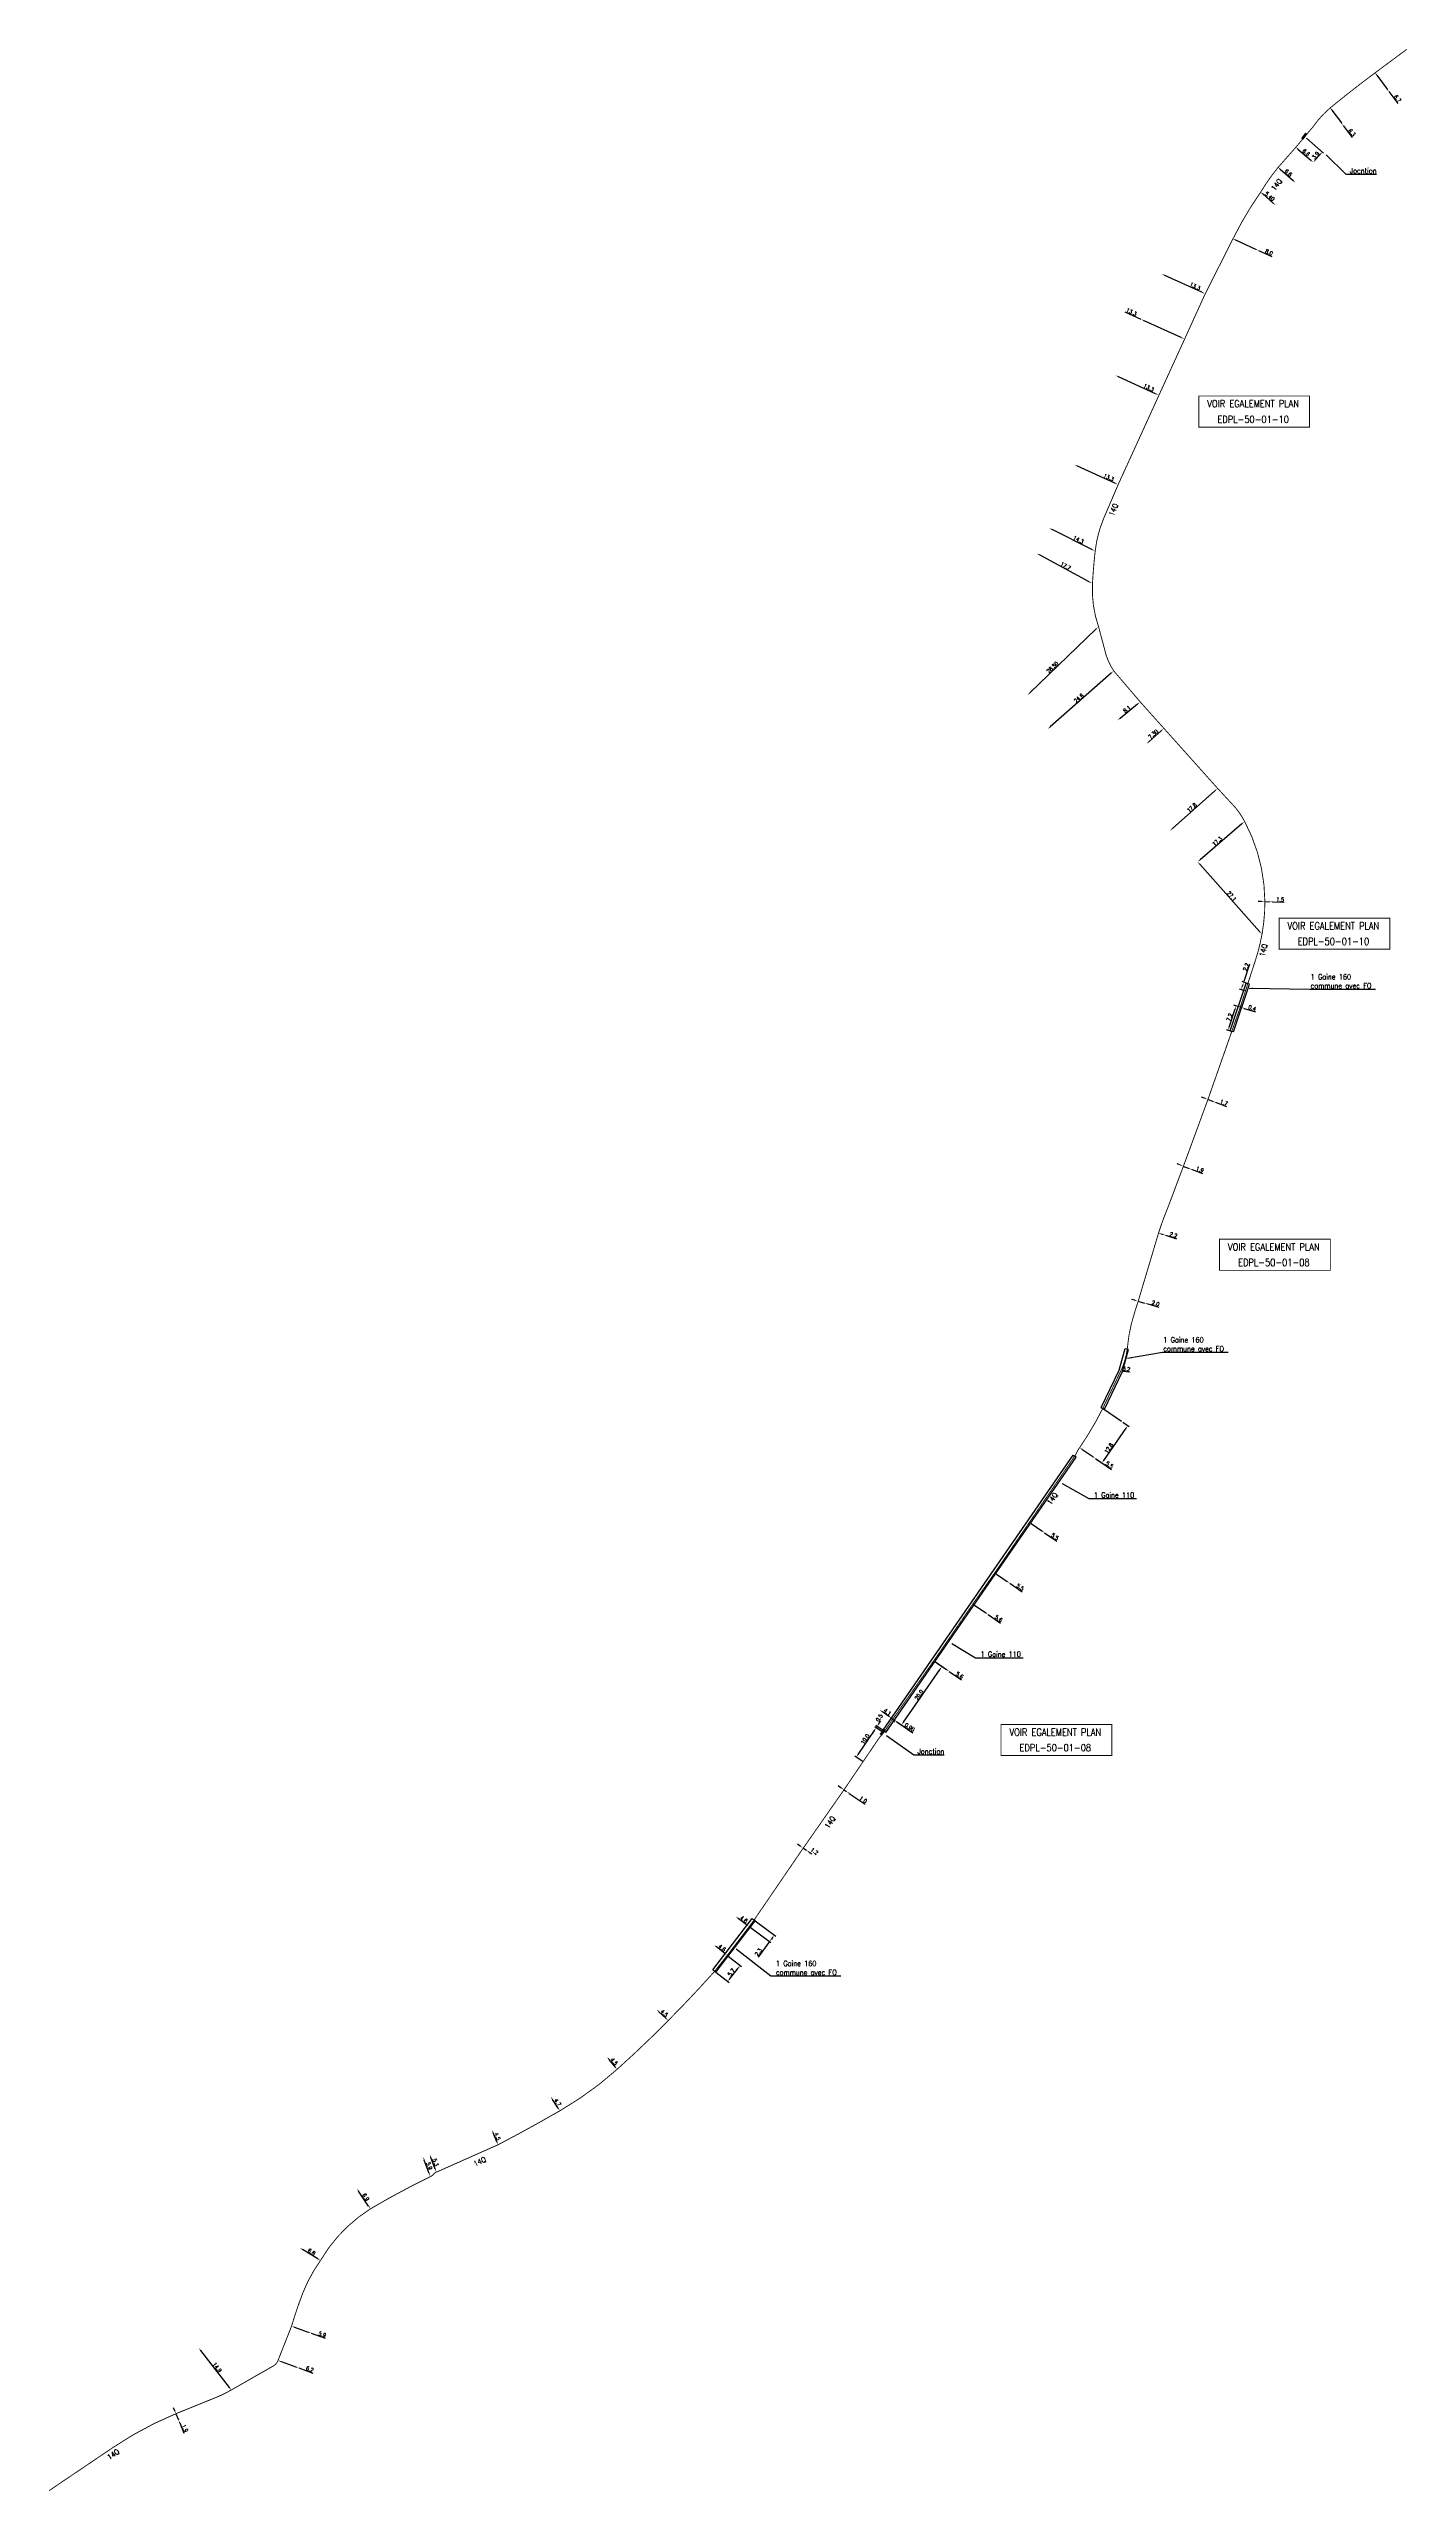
# Model space of a CAD drawing. Header units: millimetres. Extents: x 266003 to 267005, y 124000 to 124996.
# Drawn here: x 266618 to 267000, y 124000 to 124686 of the extents above; entities that cross this region are included whole.
import ezdxf
from ezdxf.enums import TextEntityAlignment as Align

# ---------------------------------------------------------------- set-up
doc = ezdxf.new("R2010")
doc.units = ezdxf.units.MM
doc.header["$PDMODE"] = 34
doc.linetypes.add('S_ST', pattern=[14, 8, -1.5, 0, -1.5, 0, -1.5, 0, -1.5])
doc.layers.get('0').update_dxf_attribs({"linetype": 'CONTINUOUS'})
doc.layers.get('DEFPOINTS').update_dxf_attribs({"linetype": 'CONTINUOUS'})
for name, color, linetype in [('S_100', 5, 'CONTINUOUS'), ('S_300', 7, 'CONTINUOUS'), ('S_400', 7, 'CONTINUOUS'), ('S_900', 7, 'CONTINUOUS')]:
    doc.layers.add(name, color=color, linetype=linetype)
doc.styles.add('M_ROMANS', font='ROMANS.shx', dxfattribs={"width": 0.75})
doc.styles.get("Standard").update_dxf_attribs({"font": 'romans.shx', "width": 0.85})
doc.dimstyles.get("Standard").update_dxf_attribs({"dimtxt": 1.5, "dimasz": 1.2, "dimexe": 0.625, "dimexo": 0.625, "dimgap": 0.25, "dimtad": 1, "dimdec": 1, "dimzin": 0, "dimdsep": 46, "dimtxsty": 'Standard', "dimcen": -0.5, "dimadec": 0, "dimazin": 0, "dimtfac": 1, "dimtdec": 1, "dimtmove": 0, "dimatfit": 3, "dimfxl": 0, "dimtolj": 1, "dimtzin": 0, "dimarcsym": 0})

# ---------------------------------------------------------------- blocks, each defined once
blk = doc.blocks.new('*D17')
at = {"layer": 'DEFPOINTS', "color": 0, "linetype": 'Continuous'}
for p in [(266653.88, 124021.65), (266654.61, 124019.89), (266654.61, 124019.89)]:
    blk.add_point(p, dxfattribs=at)
at = {"layer": 'S_100', "color": 0, "linetype": 'Continuous', "lineweight": -2}
for p, q in [((266653.53, 124022.48), (266653.19, 124023.31)), ((266653.45, 124021.47), (266653.45, 124021.47)), ((266653.88, 124021.65), (266654.61, 124019.89)), ((266654.96, 124019.06), (266656.15, 124016.21))]:
    blk.add_line(p, q, dxfattribs=at)
at = {"layer": 'S_100', "color": 0, "linetype": 'Continuous'}
for points in [[(266653.67, 124022.54), (266653.39, 124022.42), (266653.88, 124021.65)], [(266655.1, 124019.12), (266654.82, 124019.01), (266654.61, 124019.89)]]:
    blk.add_solid(points, dxfattribs=at)
at = {"layer": 'S_100', "color": 0, "linetype": 'Continuous', "insert": (266656.42, 124017.51), "char_height": 1.125, "attachment_point": 5, "rotation": 292.65088}
blk.add_mtext('\\A1;1.9', dxfattribs=at)
blk = doc.blocks.new('*D18')
at = {"layer": 'DEFPOINTS', "color": 0, "linetype": 'Continuous'}
for p in [(266660.32, 124040.09), (266660.32, 124040.09), (266669.46, 124028.32)]:
    blk.add_point(p, dxfattribs=at)
at = {"layer": 'S_100', "color": 0, "linetype": 'Continuous', "lineweight": -2}
blk.add_line((266668.91, 124029.03), (266660.87, 124039.38), dxfattribs=at)
at = {"layer": 'S_100', "color": 0, "linetype": 'Continuous'}
for points in [[(266660.99, 124039.47), (266660.76, 124039.29), (266660.32, 124040.09)], [(266669.02, 124029.12), (266668.79, 124028.94), (266669.46, 124028.32)]]:
    blk.add_solid(points, dxfattribs=at)
at = {"layer": 'S_100', "color": 0, "linetype": 'Continuous', "insert": (266665.48, 124034.66), "char_height": 1.125, "attachment_point": 5, "rotation": 307.80965}
blk.add_mtext('\\A1;14.9', dxfattribs=at)
blk = doc.blocks.new('*D19')
at = {"layer": 'DEFPOINTS', "color": 0, "linetype": 'Continuous'}
for p in [(266682.59, 124036.61), (266688.42, 124034.5), (266688.42, 124034.5)]:
    blk.add_point(p, dxfattribs=at)
at = {"layer": 'S_100', "color": 0, "linetype": 'Continuous', "lineweight": -2}
for p, q in [((266683.44, 124036.31), (266687.57, 124034.81)), ((266688.42, 124034.5), (266692.36, 124033.08))]:
    blk.add_line(p, q, dxfattribs=at)
at = {"layer": 'S_100', "color": 0, "linetype": 'Continuous'}
for points in [[(266683.49, 124036.45), (266683.39, 124036.16), (266682.59, 124036.61)], [(266687.63, 124034.95), (266687.52, 124034.67), (266688.42, 124034.5)]]:
    blk.add_solid(points, dxfattribs=at)
at = {"layer": 'S_100', "color": 0, "linetype": 'Continuous', "insert": (266691.51, 124034.18), "char_height": 1.125, "attachment_point": 5, "rotation": 340.13341}
blk.add_mtext('\\A1;6.2', dxfattribs=at)
blk = doc.blocks.new('*D20')
at = {"layer": 'DEFPOINTS', "color": 0, "linetype": 'Continuous'}
for p in [(266686.4, 124046.27), (266691.95, 124044.27), (266691.95, 124044.27)]:
    blk.add_point(p, dxfattribs=at)
at = {"layer": 'S_100', "color": 0, "linetype": 'Continuous', "lineweight": -2}
for p, q in [((266687.25, 124045.97), (266691.1, 124044.58)), ((266691.95, 124044.27), (266695.88, 124042.85))]:
    blk.add_line(p, q, dxfattribs=at)
at = {"layer": 'S_100', "color": 0, "linetype": 'Continuous'}
for points in [[(266687.3, 124046.11), (266687.19, 124045.83), (266686.4, 124046.27)], [(266691.15, 124044.72), (266691.05, 124044.44), (266691.95, 124044.27)]]:
    blk.add_solid(points, dxfattribs=at)
at = {"layer": 'S_100', "color": 0, "linetype": 'Continuous', "insert": (266695.04, 124043.95), "char_height": 1.125, "attachment_point": 5, "rotation": 340.14808}
blk.add_mtext('\\A1;5.9', dxfattribs=at)
blk = doc.blocks.new('*D21')
at = {"layer": 'DEFPOINTS', "color": 0, "linetype": 'Continuous'}
for p in [(266688.73, 124068.26), (266688.73, 124068.26), (266694.52, 124064.69)]:
    blk.add_point(p, dxfattribs=at)
at = {"layer": 'S_100', "color": 0, "linetype": 'Continuous', "lineweight": -2}
blk.add_line((266693.76, 124065.16), (266689.5, 124067.79), dxfattribs=at)
at = {"layer": 'S_100', "color": 0, "linetype": 'Continuous'}
for points in [[(266689.58, 124067.91), (266689.42, 124067.66), (266688.73, 124068.26)], [(266693.83, 124065.29), (266693.68, 124065.03), (266694.52, 124064.69)]]:
    blk.add_solid(points, dxfattribs=at)
at = {"layer": 'S_100', "color": 0, "linetype": 'Continuous', "insert": (266692.02, 124067.11), "char_height": 1.125, "attachment_point": 5, "rotation": 328.34423}
blk.add_mtext('\\A1;6.8', dxfattribs=at)
blk = doc.blocks.new('*D22')
at = {"layer": 'DEFPOINTS', "color": 0, "linetype": 'Continuous'}
for p in [(266704.74, 124084.97), (266704.74, 124084.97), (266708.58, 124079.24)]:
    blk.add_point(p, dxfattribs=at)
at = {"layer": 'S_100', "color": 0, "linetype": 'Continuous', "lineweight": -2}
blk.add_line((266708.08, 124079.99), (266705.24, 124084.22), dxfattribs=at)
at = {"layer": 'S_100', "color": 0, "linetype": 'Continuous'}
for points in [[(266705.36, 124084.31), (266705.12, 124084.14), (266704.74, 124084.97)], [(266708.21, 124080.07), (266707.96, 124079.91), (266708.58, 124079.24)]]:
    blk.add_solid(points, dxfattribs=at)
at = {"layer": 'S_100', "color": 0, "linetype": 'Continuous', "insert": (266707.28, 124082.53), "char_height": 1.125, "attachment_point": 5, "rotation": 303.86761}
blk.add_mtext('\\A1;6.9', dxfattribs=at)
blk = doc.blocks.new('*D23')
at = {"layer": 'DEFPOINTS', "color": 0, "linetype": 'Continuous'}
for p in [(266723.39, 124093.82), (266723.39, 124093.82), (266725.46, 124088.29)]:
    blk.add_point(p, dxfattribs=at)
at = {"layer": 'S_100', "color": 0, "linetype": 'Continuous', "lineweight": -2}
for p, q in [((266722.95, 124093.65), (266722.95, 124093.65)), ((266725.14, 124089.13), (266723.71, 124092.97)), ((266725.02, 124088.13), (266725.02, 124088.13))]:
    blk.add_line(p, q, dxfattribs=at)
at = {"layer": 'S_100', "color": 0, "linetype": 'Continuous'}
for points in [[(266723.85, 124093.02), (266723.57, 124092.92), (266723.39, 124093.82)], [(266725.28, 124089.18), (266725, 124089.08), (266725.46, 124088.29)]]:
    blk.add_solid(points, dxfattribs=at)
at = {"layer": 'S_100', "color": 0, "linetype": 'Continuous', "insert": (266725.13, 124091.32), "char_height": 1.125, "attachment_point": 5, "rotation": 290.51873}
blk.add_mtext('\\A1;5.9', dxfattribs=at)
blk = doc.blocks.new('*D24')
at = {"layer": 'DEFPOINTS', "color": 0, "linetype": 'Continuous'}
for p in [(266725.26, 124094.52), (266725.26, 124094.52), (266727.12, 124089.55)]:
    blk.add_point(p, dxfattribs=at)
at = {"layer": 'S_100', "color": 0, "linetype": 'Continuous', "lineweight": -2}
blk.add_line((266726.81, 124090.4), (266725.58, 124093.67), dxfattribs=at)
at = {"layer": 'S_100', "color": 0, "linetype": 'Continuous'}
for points in [[(266725.72, 124093.73), (266725.44, 124093.62), (266725.26, 124094.52)], [(266726.95, 124090.45), (266726.67, 124090.34), (266727.12, 124089.55)]]:
    blk.add_solid(points, dxfattribs=at)
at = {"layer": 'S_100', "color": 0, "linetype": 'Continuous', "insert": (266726.9, 124092.3), "char_height": 1.125, "attachment_point": 5, "rotation": 290.51873}
blk.add_mtext('\\A1;5.3', dxfattribs=at)
blk = doc.blocks.new('*D25')
at = {"layer": 'DEFPOINTS', "color": 0, "linetype": 'Continuous'}
for p in [(266742.77, 124101.42), (266742.77, 124101.42), (266744.46, 124097.25)]:
    blk.add_point(p, dxfattribs=at)
at = {"layer": 'S_100', "color": 0, "linetype": 'Continuous', "lineweight": -2}
blk.add_line((266744.12, 124098.08), (266743.11, 124100.58), dxfattribs=at)
at = {"layer": 'S_100', "color": 0, "linetype": 'Continuous'}
for points in [[(266743.25, 124100.64), (266742.97, 124100.53), (266742.77, 124101.42)], [(266744.26, 124098.14), (266743.98, 124098.02), (266744.46, 124097.25)]]:
    blk.add_solid(points, dxfattribs=at)
at = {"layer": 'S_100', "color": 0, "linetype": 'Continuous', "insert": (266744.31, 124099.61), "char_height": 1.125, "attachment_point": 5, "rotation": 292.0016}
blk.add_mtext('\\A1;4.5', dxfattribs=at)
blk = doc.blocks.new('*D26')
at = {"layer": 'DEFPOINTS', "color": 0, "linetype": 'Continuous'}
for p in [(266759.31, 124110.75), (266759.31, 124110.75), (266761.83, 124106.79)]:
    blk.add_point(p, dxfattribs=at)
at = {"layer": 'S_100', "color": 0, "linetype": 'Continuous', "lineweight": -2}
blk.add_line((266761.35, 124107.55), (266759.8, 124110), dxfattribs=at)
at = {"layer": 'S_100', "color": 0, "linetype": 'Continuous'}
for points in [[(266759.92, 124110.08), (266759.67, 124109.91), (266759.31, 124110.75)], [(266761.48, 124107.63), (266761.22, 124107.47), (266761.83, 124106.79)]]:
    blk.add_solid(points, dxfattribs=at)
at = {"layer": 'S_100', "color": 0, "linetype": 'Continuous', "insert": (266761.21, 124109.17), "char_height": 1.125, "attachment_point": 5, "rotation": 302.44552}
blk.add_mtext('\\A1;4.7', dxfattribs=at)
blk = doc.blocks.new('*D27')
at = {"layer": 'DEFPOINTS', "color": 0, "linetype": 'Continuous'}
for p in [(266775.13, 124121.96), (266775.13, 124121.96), (266777.95, 124118.46)]:
    blk.add_point(p, dxfattribs=at)
at = {"layer": 'S_100', "color": 0, "linetype": 'Continuous', "lineweight": -2}
blk.add_line((266777.39, 124119.16), (266775.69, 124121.26), dxfattribs=at)
at = {"layer": 'S_100', "color": 0, "linetype": 'Continuous'}
for points in [[(266775.81, 124121.35), (266775.57, 124121.16), (266775.13, 124121.96)], [(266777.5, 124119.25), (266777.27, 124119.06), (266777.95, 124118.46)]]:
    blk.add_solid(points, dxfattribs=at)
at = {"layer": 'S_100', "color": 0, "linetype": 'Continuous', "insert": (266777.12, 124120.68), "char_height": 1.125, "attachment_point": 5, "rotation": 308.90873}
blk.add_mtext('\\A1;4.5', dxfattribs=at)
blk = doc.blocks.new('*D28')
at = {"layer": 'DEFPOINTS', "color": 0, "linetype": 'Continuous'}
for p in [(266789.07, 124135.28), (266789.07, 124135.28), (266792.33, 124132.18)]:
    blk.add_point(p, dxfattribs=at)
at = {"layer": 'S_100', "color": 0, "linetype": 'Continuous', "lineweight": -2}
blk.add_line((266791.68, 124132.8), (266789.72, 124134.66), dxfattribs=at)
at = {"layer": 'S_100', "color": 0, "linetype": 'Continuous'}
for points in [[(266789.82, 124134.77), (266789.62, 124134.55), (266789.07, 124135.28)], [(266791.78, 124132.91), (266791.57, 124132.69), (266792.33, 124132.18)]]:
    blk.add_solid(points, dxfattribs=at)
at = {"layer": 'S_100', "color": 0, "linetype": 'Continuous', "insert": (266791.21, 124134.27), "char_height": 1.125, "attachment_point": 5, "rotation": 316.38872}
blk.add_mtext('\\A1;4.5', dxfattribs=at)
blk = doc.blocks.new('*D29')
at = {"layer": 'DEFPOINTS', "color": 0, "linetype": 'Continuous'}
for p in [(266907.93, 124293.32), (266912.44, 124290.18), (266912.44, 124290.18)]:
    blk.add_point(p, dxfattribs=at)
at = {"layer": 'S_100', "color": 0, "linetype": 'Continuous', "lineweight": -2}
for p, q in [((266908.67, 124292.81), (266911.71, 124290.7)), ((266912.44, 124290.18), (266916.96, 124287.05))]:
    blk.add_line(p, q, dxfattribs=at)
at = {"layer": 'S_100', "color": 0, "linetype": 'Continuous'}
for points in [[(266908.75, 124292.93), (266908.58, 124292.69), (266907.93, 124293.32)], [(266911.79, 124290.82), (266911.62, 124290.57), (266912.44, 124290.18)]]:
    blk.add_solid(points, dxfattribs=at)
at = {"layer": 'S_100', "color": 0, "linetype": 'Continuous', "insert": (266916.41, 124288.34), "char_height": 1.125, "attachment_point": 5, "rotation": 325.18638}
blk.add_mtext('\\A1;5.5', dxfattribs=at)
blk = doc.blocks.new('*D30')
at = {"layer": 'DEFPOINTS', "color": 0, "linetype": 'Continuous'}
for p in [(266893.6, 124272.42), (266898.14, 124269.31), (266898.14, 124269.31)]:
    blk.add_point(p, dxfattribs=at)
at = {"layer": 'S_100', "color": 0, "linetype": 'Continuous', "lineweight": -2}
for p, q in [((266894.35, 124271.91), (266897.4, 124269.82)), ((266898.14, 124269.31), (266901.61, 124266.93))]:
    blk.add_line(p, q, dxfattribs=at)
at = {"layer": 'S_100', "color": 0, "linetype": 'Continuous'}
for points in [[(266894.43, 124272.03), (266894.26, 124271.78), (266893.6, 124272.42)], [(266897.48, 124269.94), (266897.31, 124269.69), (266898.14, 124269.31)]]:
    blk.add_solid(points, dxfattribs=at)
at = {"layer": 'S_100', "color": 0, "linetype": 'Continuous', "insert": (266901.05, 124268.22), "char_height": 1.125, "attachment_point": 5, "rotation": 325.58378}
blk.add_mtext('\\A1;5.5', dxfattribs=at)
blk = doc.blocks.new('*D31')
at = {"layer": 'DEFPOINTS', "color": 0, "linetype": 'Continuous'}
for p in [(266883.87, 124258.21), (266888.41, 124255.11), (266888.41, 124255.11)]:
    blk.add_point(p, dxfattribs=at)
at = {"layer": 'S_100', "color": 0, "linetype": 'Continuous', "lineweight": -2}
for p, q in [((266884.62, 124257.71), (266887.67, 124255.61)), ((266888.41, 124255.11), (266891.88, 124252.73))]:
    blk.add_line(p, q, dxfattribs=at)
at = {"layer": 'S_100', "color": 0, "linetype": 'Continuous'}
for points in [[(266884.7, 124257.83), (266884.53, 124257.58), (266883.87, 124258.21)], [(266887.75, 124255.74), (266887.58, 124255.49), (266888.41, 124255.11)]]:
    blk.add_solid(points, dxfattribs=at)
at = {"layer": 'S_100', "color": 0, "linetype": 'Continuous', "insert": (266891.32, 124254.02), "char_height": 1.125, "attachment_point": 5, "rotation": 325.58531}
blk.add_mtext('\\A1;5.5', dxfattribs=at)
blk = doc.blocks.new('*D32')
at = {"layer": 'DEFPOINTS', "color": 0, "linetype": 'Continuous'}
for p in [(266877.72, 124249.47), (266882.34, 124246.29), (266882.34, 124246.29)]:
    blk.add_point(p, dxfattribs=at)
at = {"layer": 'S_100', "color": 0, "linetype": 'Continuous', "lineweight": -2}
for p, q in [((266878.47, 124248.95), (266881.6, 124246.8)), ((266882.34, 124246.29), (266885.8, 124243.9))]:
    blk.add_line(p, q, dxfattribs=at)
at = {"layer": 'S_100', "color": 0, "linetype": 'Continuous'}
for points in [[(266878.55, 124249.08), (266878.38, 124248.83), (266877.72, 124249.47)], [(266881.68, 124246.92), (266881.51, 124246.68), (266882.34, 124246.29)]]:
    blk.add_solid(points, dxfattribs=at)
at = {"layer": 'S_100', "color": 0, "linetype": 'Continuous', "insert": (266885.25, 124245.2), "char_height": 1.125, "attachment_point": 5, "rotation": 325.44544}
blk.add_mtext('\\A1;5.6', dxfattribs=at)
blk = doc.blocks.new('*D33')
at = {"layer": 'DEFPOINTS', "color": 0, "linetype": 'Continuous'}
for p in [(266866.73, 124233.51), (266871.35, 124230.33), (266871.35, 124230.33)]:
    blk.add_point(p, dxfattribs=at)
at = {"layer": 'S_100', "color": 0, "linetype": 'Continuous', "lineweight": -2}
for p, q in [((266867.48, 124233), (266870.61, 124230.84)), ((266871.35, 124230.33), (266874.81, 124227.95))]:
    blk.add_line(p, q, dxfattribs=at)
at = {"layer": 'S_100', "color": 0, "linetype": 'Continuous'}
for points in [[(266867.56, 124233.12), (266867.39, 124232.87), (266866.73, 124233.51)], [(266870.69, 124230.97), (266870.52, 124230.72), (266871.35, 124230.33)]]:
    blk.add_solid(points, dxfattribs=at)
at = {"layer": 'S_100', "color": 0, "linetype": 'Continuous', "insert": (266874.26, 124229.24), "char_height": 1.125, "attachment_point": 5, "rotation": 325.44544}
blk.add_mtext('\\A1;5.6', dxfattribs=at)
blk = doc.blocks.new('*D34')
at = {"layer": 'DEFPOINTS', "color": 0, "linetype": 'Continuous'}
for p in [(266851.86, 124219.47), (266851.86, 124219.47), (266855.24, 124217.14)]:
    blk.add_point(p, dxfattribs=at)
at = {"layer": 'S_100', "color": 0, "linetype": 'Continuous', "lineweight": -2}
blk.add_line((266854.5, 124217.65), (266852.6, 124218.96), dxfattribs=at)
at = {"layer": 'S_100', "color": 0, "linetype": 'Continuous'}
for points in [[(266852.69, 124219.08), (266852.52, 124218.83), (266851.86, 124219.47)], [(266854.58, 124217.78), (266854.41, 124217.53), (266855.24, 124217.14)]]:
    blk.add_solid(points, dxfattribs=at)
at = {"layer": 'S_100', "color": 0, "linetype": 'Continuous', "insert": (266853.97, 124218.92), "char_height": 1.125, "attachment_point": 5, "rotation": 325.44381}
blk.add_mtext('\\A1;4.1', dxfattribs=at)
blk = doc.blocks.new('*D35')
at = {"layer": 'DEFPOINTS', "color": 0, "linetype": 'Continuous'}
for p in [(266855.24, 124217.14), (266856.17, 124216.48), (266856.18, 124216.5)]:
    blk.add_point(p, dxfattribs=at)
at = {"layer": 'S_100', "color": 0, "linetype": 'Continuous', "lineweight": -2}
for p, q in [((266854.49, 124217.64), (266853.74, 124218.15)), ((266854.97, 124216.76), (266854.96, 124216.74)), ((266855.23, 124217.13), (266856.17, 124216.48)), ((266855.91, 124216.11), (266855.9, 124216.09)), ((266856.91, 124215.97), (266861.15, 124213.05))]:
    blk.add_line(p, q, dxfattribs=at)
at = {"layer": 'S_100', "color": 0, "linetype": 'Continuous'}
for points in [[(266854.57, 124217.76), (266854.4, 124217.51), (266855.23, 124217.13)], [(266856.99, 124216.09), (266856.82, 124215.85), (266856.17, 124216.48)]]:
    blk.add_solid(points, dxfattribs=at)
at = {"layer": 'S_100', "color": 0, "linetype": 'Continuous', "insert": (266860.22, 124214.6), "char_height": 1.125, "attachment_point": 5, "rotation": 325.44381}
blk.add_mtext('\\A1;0.90', dxfattribs=at)
blk = doc.blocks.new('*D36')
at = {"layer": 'DEFPOINTS', "color": 0, "linetype": 'Continuous'}
for p in [(266830.19, 124180.72), (266831.18, 124180.05), (266831.18, 124180.05)]:
    blk.add_point(p, dxfattribs=at)
at = {"layer": 'S_100', "color": 0, "linetype": 'Continuous', "lineweight": -2}
for p, q in [((266829.44, 124181.23), (266828.7, 124181.73)), ((266830.19, 124180.72), (266831.18, 124180.05)), ((266831.92, 124179.54), (266832.67, 124179.03))]:
    blk.add_line(p, q, dxfattribs=at)
at = {"layer": 'S_100', "color": 0, "linetype": 'Continuous'}
for points in [[(266829.53, 124181.35), (266829.36, 124181.1), (266830.19, 124180.72)], [(266832.01, 124179.66), (266831.84, 124179.41), (266831.18, 124180.05)]]:
    blk.add_solid(points, dxfattribs=at)
at = {"layer": 'S_100', "color": 0, "linetype": 'Continuous', "insert": (266833.47, 124179.78), "char_height": 1.125, "attachment_point": 5, "rotation": 325.75235}
blk.add_mtext('\\A1;1.2', dxfattribs=at)
blk = doc.blocks.new('*D37')
at = {"layer": 'DEFPOINTS', "color": 0, "linetype": 'Continuous'}
for p in [(266841.65, 124197.11), (266842.47, 124196.55), (266842.47, 124196.55)]:
    blk.add_point(p, dxfattribs=at)
at = {"layer": 'S_100', "color": 0, "linetype": 'Continuous', "lineweight": -2}
for p, q in [((266840.9, 124197.62), (266840.16, 124198.13)), ((266841.65, 124197.11), (266842.47, 124196.55)), ((266843.22, 124196.05), (266847.66, 124193.02))]:
    blk.add_line(p, q, dxfattribs=at)
at = {"layer": 'S_100', "color": 0, "linetype": 'Continuous'}
for points in [[(266840.99, 124197.75), (266840.82, 124197.5), (266841.65, 124197.11)], [(266843.3, 124196.17), (266843.13, 124195.92), (266842.47, 124196.55)]]:
    blk.add_solid(points, dxfattribs=at)
at = {"layer": 'S_100', "color": 0, "linetype": 'Continuous', "insert": (266847.16, 124194.27), "char_height": 1.125, "attachment_point": 5, "rotation": 325.75235}
blk.add_mtext('\\A1;1.0', dxfattribs=at)
blk = doc.blocks.new('*D38')
at = {"layer": 'DEFPOINTS', "color": 0, "linetype": 'Continuous'}
for p in [(266919.47, 124314.85), (266922.64, 124314.38), (266922.64, 124314.38)]:
    blk.add_point(p, dxfattribs=at)
at = {"layer": 'S_100', "color": 0, "linetype": 'Continuous', "lineweight": -2}
for p, q in [((266919.4, 124314.38), (266919.4, 124314.38)), ((266920.36, 124314.72), (266921.75, 124314.51)), ((266922.57, 124313.92), (266922.57, 124313.92))]:
    blk.add_line(p, q, dxfattribs=at)
at = {"layer": 'S_100', "color": 0, "linetype": 'Continuous'}
for points in [[(266920.38, 124314.86), (266920.34, 124314.57), (266919.47, 124314.85)], [(266921.77, 124314.66), (266921.73, 124314.36), (266922.64, 124314.38)]]:
    blk.add_solid(points, dxfattribs=at)
at = {"layer": 'S_100', "color": 0, "linetype": 'Continuous', "insert": (266921.16, 124315.36), "char_height": 1.125, "attachment_point": 5, "rotation": 351.67729}
blk.add_mtext('\\A1;3.2', dxfattribs=at)
blk = doc.blocks.new('*D39')
at = {"layer": 'DEFPOINTS', "color": 0, "linetype": 'Continuous'}
for p in [(266924.36, 124334.41), (266926.29, 124333.87), (266926.29, 124333.87)]:
    blk.add_point(p, dxfattribs=at)
at = {"layer": 'S_100', "color": 0, "linetype": 'Continuous', "lineweight": -2}
for p, q in [((266923.5, 124334.66), (266922.63, 124334.9)), ((266924.36, 124334.41), (266926.29, 124333.87)), ((266927.16, 124333.63), (266930.31, 124332.74))]:
    blk.add_line(p, q, dxfattribs=at)
at = {"layer": 'S_100', "color": 0, "linetype": 'Continuous'}
for points in [[(266923.54, 124334.8), (266923.46, 124334.51), (266924.36, 124334.41)], [(266927.2, 124333.77), (266927.12, 124333.48), (266926.29, 124333.87)]]:
    blk.add_solid(points, dxfattribs=at)
at = {"layer": 'S_100', "color": 0, "linetype": 'Continuous', "insert": (266929.37, 124333.79), "char_height": 1.125, "attachment_point": 5, "rotation": 344.30973}
blk.add_mtext('\\A1;2.0', dxfattribs=at)
blk = doc.blocks.new('*D40')
at = {"layer": 'DEFPOINTS', "color": 0, "linetype": 'Continuous'}
for p in [(266930.09, 124353.61), (266932.18, 124352.93), (266932.18, 124352.93)]:
    blk.add_point(p, dxfattribs=at)
at = {"layer": 'S_100', "color": 0, "linetype": 'Continuous', "lineweight": -2}
for p, q in [((266930.94, 124353.33), (266931.32, 124353.21)), ((266932.18, 124352.93), (266935.3, 124351.93))]:
    blk.add_line(p, q, dxfattribs=at)
at = {"layer": 'S_100', "color": 0, "linetype": 'Continuous'}
for points in [[(266930.99, 124353.47), (266930.9, 124353.19), (266930.09, 124353.61)], [(266931.37, 124353.35), (266931.28, 124353.06), (266932.18, 124352.93)]]:
    blk.add_solid(points, dxfattribs=at)
at = {"layer": 'S_100', "color": 0, "linetype": 'Continuous', "insert": (266934.4, 124353), "char_height": 1.125, "attachment_point": 5, "rotation": 342.13797}
blk.add_mtext('\\A1;2.2', dxfattribs=at)
blk = doc.blocks.new('*D41')
at = {"layer": 'DEFPOINTS', "color": 0, "linetype": 'Continuous'}
for p in [(266937.08, 124372.39), (266938.86, 124371.72), (266938.86, 124371.72)]:
    blk.add_point(p, dxfattribs=at)
at = {"layer": 'S_100', "color": 0, "linetype": 'Continuous', "lineweight": -2}
for p, q in [((266936.24, 124372.7), (266935.4, 124373.02)), ((266937.08, 124372.39), (266938.86, 124371.72)), ((266939.7, 124371.4), (266942.6, 124370.31))]:
    blk.add_line(p, q, dxfattribs=at)
at = {"layer": 'S_100', "color": 0, "linetype": 'Continuous'}
for points in [[(266936.29, 124372.84), (266936.19, 124372.56), (266937.08, 124372.39)], [(266939.76, 124371.54), (266939.65, 124371.26), (266938.86, 124371.72)]]:
    blk.add_solid(points, dxfattribs=at)
at = {"layer": 'S_100', "color": 0, "linetype": 'Continuous', "insert": (266941.84, 124371.4), "char_height": 1.125, "attachment_point": 5, "rotation": 339.34536}
blk.add_mtext('\\A1;1.9', dxfattribs=at)
blk = doc.blocks.new('*D42')
at = {"layer": 'DEFPOINTS', "color": 0, "linetype": 'Continuous'}
for p in [(266943.98, 124391.16), (266945.57, 124390.56), (266945.57, 124390.56)]:
    blk.add_point(p, dxfattribs=at)
at = {"layer": 'S_100', "color": 0, "linetype": 'Continuous', "lineweight": -2}
for p, q in [((266943.14, 124391.48), (266942.3, 124391.79)), ((266943.98, 124391.16), (266945.57, 124390.56)), ((266946.41, 124390.24), (266949.35, 124389.13))]:
    blk.add_line(p, q, dxfattribs=at)
at = {"layer": 'S_100', "color": 0, "linetype": 'Continuous'}
for points in [[(266943.19, 124391.62), (266943.09, 124391.34), (266943.98, 124391.16)], [(266946.47, 124390.38), (266946.36, 124390.1), (266945.57, 124390.56)]]:
    blk.add_solid(points, dxfattribs=at)
at = {"layer": 'S_100', "color": 0, "linetype": 'Continuous', "insert": (266948.57, 124390.23), "char_height": 1.125, "attachment_point": 5, "rotation": 339.34536}
blk.add_mtext('\\A1;1.7', dxfattribs=at)
blk = doc.blocks.new('*D43')
at = {"layer": 'DEFPOINTS', "color": 0, "linetype": 'Continuous'}
for p in [(266946.74, 124478.49), (266933.42, 124466.67), (266933.42, 124466.67)]:
    blk.add_point(p, dxfattribs=at)
at = {"layer": 'S_100', "color": 0, "linetype": 'Continuous', "lineweight": -2}
blk.add_line((266946.06, 124477.89), (266934.1, 124467.27), dxfattribs=at)
at = {"layer": 'S_100', "color": 0, "linetype": 'Continuous'}
for points in [[(266945.96, 124478), (266946.16, 124477.78), (266946.74, 124478.49)], [(266934, 124467.38), (266934.2, 124467.16), (266933.42, 124466.67)]]:
    blk.add_solid(points, dxfattribs=at)
at = {"layer": 'S_100', "color": 0, "linetype": 'Continuous', "insert": (266939.58, 124473.14), "char_height": 1.125, "attachment_point": 5, "rotation": 41.59452}
blk.add_mtext('\\A1;17.8', dxfattribs=at)
blk = doc.blocks.new('*D44')
at = {"layer": 'DEFPOINTS', "color": 0, "linetype": 'Continuous'}
for p in [(266954.31, 124469.2), (266941.2, 124457.92), (266941.2, 124457.92)]:
    blk.add_point(p, dxfattribs=at)
at = {"layer": 'S_100', "color": 0, "linetype": 'Continuous', "lineweight": -2}
blk.add_line((266953.63, 124468.61), (266941.88, 124458.5), dxfattribs=at)
at = {"layer": 'S_100', "color": 0, "linetype": 'Continuous'}
for points in [[(266953.53, 124468.73), (266953.73, 124468.5), (266954.31, 124469.2)], [(266941.78, 124458.62), (266941.98, 124458.39), (266941.2, 124457.92)]]:
    blk.add_solid(points, dxfattribs=at)
at = {"layer": 'S_100', "color": 0, "linetype": 'Continuous', "insert": (266946.74, 124463.67), "char_height": 1.125, "attachment_point": 5, "rotation": 40.69493}
blk.add_mtext('\\A1;17.3', dxfattribs=at)
blk = doc.blocks.new('*D45')
at = {"layer": 'DEFPOINTS', "color": 0, "linetype": 'Continuous'}
for p in [(266941.2, 124457.92), (266941.2, 124457.92), (266959.19, 124437.65)]:
    blk.add_point(p, dxfattribs=at)
at = {"layer": 'S_100', "color": 0, "linetype": 'Continuous', "lineweight": -2}
for p, q in [((266941.55, 124458.23), (266941.55, 124458.23)), ((266958.59, 124438.33), (266941.8, 124457.25)), ((266959.54, 124437.96), (266959.54, 124437.96))]:
    blk.add_line(p, q, dxfattribs=at)
at = {"layer": 'S_100', "color": 0, "linetype": 'Continuous'}
for points in [[(266941.91, 124457.34), (266941.68, 124457.15), (266941.2, 124457.92)], [(266958.71, 124438.43), (266958.48, 124438.23), (266959.19, 124437.65)]]:
    blk.add_solid(points, dxfattribs=at)
at = {"layer": 'S_100', "color": 0, "linetype": 'Continuous', "insert": (266950.76, 124448.28), "char_height": 1.125, "attachment_point": 5, "rotation": 311.60347}
blk.add_mtext('\\A1;27.1', dxfattribs=at)
blk = doc.blocks.new('*D46')
at = {"layer": 'DEFPOINTS', "color": 0, "linetype": 'Continuous'}
for p in [(266959.98, 124446.75), (266961.48, 124446.7), (266961.48, 124446.7)]:
    blk.add_point(p, dxfattribs=at)
at = {"layer": 'S_100', "color": 0, "linetype": 'Continuous', "lineweight": -2}
for p, q in [((266959.08, 124446.78), (266958.18, 124446.81)), ((266960, 124447.22), (266960, 124447.22)), ((266961.5, 124447.17), (266961.5, 124447.17)), ((266959.98, 124446.75), (266961.48, 124446.7)), ((266962.38, 124446.67), (266965.52, 124446.56))]:
    blk.add_line(p, q, dxfattribs=at)
at = {"layer": 'S_100', "color": 0, "linetype": 'Continuous'}
for points in [[(266959.09, 124446.93), (266959.08, 124446.63), (266959.98, 124446.75)], [(266962.38, 124446.82), (266962.37, 124446.52), (266961.48, 124446.7)]]:
    blk.add_solid(points, dxfattribs=at)
at = {"layer": 'S_100', "color": 0, "linetype": 'Continuous', "insert": (266964.42, 124447.35), "char_height": 1.125, "attachment_point": 5, "rotation": 358.08885}
blk.add_mtext('\\A1;1.5', dxfattribs=at)
blk = doc.blocks.new('*D47')
at = {"layer": 'DEFPOINTS', "color": 0, "linetype": 'Continuous'}
for p in [(266953.07, 124417.09), (266953.45, 124416.97), (266953.45, 124416.97)]:
    blk.add_point(p, dxfattribs=at)
at = {"layer": 'S_100', "color": 0, "linetype": 'Continuous', "lineweight": -2}
for p, q in [((266952.21, 124417.36), (266951.35, 124417.62)), ((266953.07, 124417.09), (266953.45, 124416.97)), ((266954.31, 124416.71), (266957.49, 124415.72))]:
    blk.add_line(p, q, dxfattribs=at)
at = {"layer": 'S_100', "color": 0, "linetype": 'Continuous'}
for points in [[(266952.26, 124417.5), (266952.17, 124417.21), (266953.07, 124417.09)], [(266954.36, 124416.85), (266954.27, 124416.56), (266953.45, 124416.97)]]:
    blk.add_solid(points, dxfattribs=at)
at = {"layer": 'S_100', "color": 0, "linetype": 'Continuous', "insert": (266956.55, 124416.8), "char_height": 1.125, "attachment_point": 5, "rotation": 342.78115}
blk.add_mtext('\\A1;0.4', dxfattribs=at)
blk = doc.blocks.new('*D48')
at = {"layer": 'DEFPOINTS', "color": 0, "linetype": 'Continuous'}
for p in [(266931.61, 124495.38), (266926.87, 124491.11), (266926.87, 124491.11)]:
    blk.add_point(p, dxfattribs=at)
at = {"layer": 'S_100', "color": 0, "linetype": 'Continuous', "lineweight": -2}
blk.add_line((266930.94, 124494.78), (266927.54, 124491.71), dxfattribs=at)
at = {"layer": 'S_100', "color": 0, "linetype": 'Continuous'}
for points in [[(266930.84, 124494.89), (266931.04, 124494.67), (266931.61, 124495.38)], [(266927.44, 124491.83), (266927.64, 124491.6), (266926.87, 124491.11)]]:
    blk.add_solid(points, dxfattribs=at)
at = {"layer": 'S_100', "color": 0, "linetype": 'Continuous', "insert": (266928.74, 124493.8), "char_height": 1.125, "attachment_point": 5, "rotation": 42.04989}
blk.add_mtext('\\A1;7.30', dxfattribs=at)
blk = doc.blocks.new('*D49')
at = {"layer": 'DEFPOINTS', "color": 0, "linetype": 'Continuous'}
for p in [(266924.96, 124502.81), (266918.68, 124497.7), (266918.68, 124497.7)]:
    blk.add_point(p, dxfattribs=at)
at = {"layer": 'S_100', "color": 0, "linetype": 'Continuous', "lineweight": -2}
blk.add_line((266924.26, 124502.24), (266919.37, 124498.26), dxfattribs=at)
at = {"layer": 'S_100', "color": 0, "linetype": 'Continuous'}
for points in [[(266924.16, 124502.36), (266924.35, 124502.13), (266924.96, 124502.81)], [(266919.28, 124498.38), (266919.47, 124498.15), (266918.68, 124497.7)]]:
    blk.add_solid(points, dxfattribs=at)
at = {"layer": 'S_100', "color": 0, "linetype": 'Continuous', "insert": (266921.34, 124500.83), "char_height": 1.125, "attachment_point": 5, "rotation": 39.16763}
blk.add_mtext('\\A1;8.1', dxfattribs=at)
blk = doc.blocks.new('*D50')
at = {"layer": 'DEFPOINTS', "color": 0, "linetype": 'Continuous'}
for p in [(266917.52, 124511.52), (266899.06, 124495.26), (266899.06, 124495.26)]:
    blk.add_point(p, dxfattribs=at)
at = {"layer": 'S_100', "color": 0, "linetype": 'Continuous', "lineweight": -2}
blk.add_line((266916.84, 124510.92), (266899.73, 124495.85), dxfattribs=at)
at = {"layer": 'S_100', "color": 0, "linetype": 'Continuous'}
for points in [[(266916.74, 124511.04), (266916.94, 124510.81), (266917.52, 124511.52)], [(266899.63, 124495.97), (266899.83, 124495.74), (266899.06, 124495.26)]]:
    blk.add_solid(points, dxfattribs=at)
at = {"layer": 'S_100', "color": 0, "linetype": 'Continuous', "insert": (266907.79, 124503.95), "char_height": 1.125, "attachment_point": 5, "rotation": 41.36808}
blk.add_mtext('\\A1;24.6', dxfattribs=at)
blk = doc.blocks.new('*D51')
at = {"layer": 'DEFPOINTS', "color": 0, "linetype": 'Continuous'}
for p in [(266913.23, 124523.94), (266893.38, 124504.79), (266893.38, 124504.79)]:
    blk.add_point(p, dxfattribs=at)
at = {"layer": 'S_100', "color": 0, "linetype": 'Continuous', "lineweight": -2}
blk.add_line((266912.58, 124523.32), (266894.03, 124505.42), dxfattribs=at)
at = {"layer": 'S_100', "color": 0, "linetype": 'Continuous'}
for points in [[(266912.48, 124523.42), (266912.69, 124523.21), (266913.23, 124523.94)], [(266893.93, 124505.52), (266894.13, 124505.31), (266893.38, 124504.79)]]:
    blk.add_solid(points, dxfattribs=at)
at = {"layer": 'S_100', "color": 0, "linetype": 'Continuous', "insert": (266900.4, 124512.6), "char_height": 1.125, "attachment_point": 5, "rotation": 43.97075}
blk.add_mtext('\\A1;28.50', dxfattribs=at)
blk = doc.blocks.new('*D52')
at = {"layer": 'DEFPOINTS', "color": 0, "linetype": 'Continuous'}
for p in [(266895.93, 124544.62), (266895.93, 124544.62), (266911.51, 124536.21)]:
    blk.add_point(p, dxfattribs=at)
at = {"layer": 'S_100', "color": 0, "linetype": 'Continuous', "lineweight": -2}
blk.add_line((266910.71, 124536.64), (266896.72, 124544.19), dxfattribs=at)
at = {"layer": 'S_100', "color": 0, "linetype": 'Continuous'}
for points in [[(266896.79, 124544.32), (266896.65, 124544.06), (266895.93, 124544.62)], [(266910.79, 124536.77), (266910.64, 124536.51), (266911.51, 124536.21)]]:
    blk.add_solid(points, dxfattribs=at)
at = {"layer": 'S_100', "color": 0, "linetype": 'Continuous', "insert": (266904.07, 124541.08), "char_height": 1.125, "attachment_point": 5, "rotation": 331.66371}
blk.add_mtext('\\A1;17.7', dxfattribs=at)
blk = doc.blocks.new('*D53')
at = {"layer": 'DEFPOINTS', "color": 0, "linetype": 'Continuous'}
for p in [(266899.46, 124551.72), (266899.46, 124551.72), (266912.26, 124545.34)]:
    blk.add_point(p, dxfattribs=at)
at = {"layer": 'S_100', "color": 0, "linetype": 'Continuous', "lineweight": -2}
blk.add_line((266911.46, 124545.75), (266900.27, 124551.32), dxfattribs=at)
at = {"layer": 'S_100', "color": 0, "linetype": 'Continuous'}
for points in [[(266900.33, 124551.45), (266900.2, 124551.18), (266899.46, 124551.72)], [(266911.52, 124545.88), (266911.39, 124545.61), (266912.26, 124545.34)]]:
    blk.add_solid(points, dxfattribs=at)
at = {"layer": 'S_100', "color": 0, "linetype": 'Continuous', "insert": (266907.67, 124548.47), "char_height": 1.125, "attachment_point": 5, "rotation": 333.53745}
blk.add_mtext('\\A1;14.3', dxfattribs=at)
blk = doc.blocks.new('*D54')
at = {"layer": 'DEFPOINTS', "color": 0, "linetype": 'Continuous'}
for p in [(266906.64, 124569.55), (266906.64, 124569.55), (266918.73, 124564.02)]:
    blk.add_point(p, dxfattribs=at)
at = {"layer": 'S_100', "color": 0, "linetype": 'Continuous', "lineweight": -2}
blk.add_line((266917.92, 124564.4), (266907.45, 124569.17), dxfattribs=at)
at = {"layer": 'S_100', "color": 0, "linetype": 'Continuous'}
for points in [[(266907.52, 124569.31), (266907.39, 124569.04), (266906.64, 124569.55)], [(266917.98, 124564.53), (266917.85, 124564.26), (266918.73, 124564.02)]]:
    blk.add_solid(points, dxfattribs=at)
at = {"layer": 'S_100', "color": 0, "linetype": 'Continuous', "insert": (266916.19, 124566.01), "char_height": 1.125, "attachment_point": 5, "rotation": 335.46499}
blk.add_mtext('\\A1;13.3', dxfattribs=at)
blk = doc.blocks.new('*D55')
at = {"layer": 'DEFPOINTS', "color": 0, "linetype": 'Continuous'}
for p in [(266918.11, 124594.68), (266918.11, 124594.68), (266930.21, 124589.15)]:
    blk.add_point(p, dxfattribs=at)
at = {"layer": 'S_100', "color": 0, "linetype": 'Continuous', "lineweight": -2}
blk.add_line((266929.39, 124589.53), (266918.93, 124594.3), dxfattribs=at)
at = {"layer": 'S_100', "color": 0, "linetype": 'Continuous'}
for points in [[(266918.99, 124594.44), (266918.86, 124594.17), (266918.11, 124594.68)], [(266929.45, 124589.66), (266929.33, 124589.39), (266930.21, 124589.15)]]:
    blk.add_solid(points, dxfattribs=at)
at = {"layer": 'S_100', "color": 0, "linetype": 'Continuous', "insert": (266927.44, 124591.24), "char_height": 1.125, "attachment_point": 5, "rotation": 335.45933}
blk.add_mtext('\\A1;13.3', dxfattribs=at)
blk = doc.blocks.new('*D56')
at = {"layer": 'DEFPOINTS', "color": 0, "linetype": 'Continuous'}
for p in [(266925.32, 124610.43), (266925.32, 124610.43), (266937.42, 124604.92)]:
    blk.add_point(p, dxfattribs=at)
at = {"layer": 'S_100', "color": 0, "linetype": 'Continuous', "lineweight": -2}
for p, q in [((266925.32, 124610.43), (266920.83, 124612.48)), ((266936.6, 124605.3), (266926.14, 124610.06))]:
    blk.add_line(p, q, dxfattribs=at)
at = {"layer": 'S_100', "color": 0, "linetype": 'Continuous'}
for points in [[(266926.2, 124610.2), (266926.07, 124609.93), (266925.32, 124610.43)], [(266936.66, 124605.43), (266936.54, 124605.16), (266937.42, 124604.92)]]:
    blk.add_solid(points, dxfattribs=at)
at = {"layer": 'S_100', "color": 0, "linetype": 'Continuous', "insert": (266922.58, 124612.51), "char_height": 1.125, "attachment_point": 5, "rotation": 335.51337}
blk.add_mtext('\\A1;13.3', dxfattribs=at)
blk = doc.blocks.new('*D57')
at = {"layer": 'DEFPOINTS', "color": 0, "linetype": 'Continuous'}
for p in [(266931.12, 124623.17), (266931.12, 124623.17), (266943.22, 124617.66)]:
    blk.add_point(p, dxfattribs=at)
at = {"layer": 'S_100', "color": 0, "linetype": 'Continuous', "lineweight": -2}
for p, q in [((266930.92, 124622.74), (266930.92, 124622.74)), ((266942.4, 124618.03), (266931.94, 124622.8)), ((266943.03, 124617.23), (266943.03, 124617.23))]:
    blk.add_line(p, q, dxfattribs=at)
at = {"layer": 'S_100', "color": 0, "linetype": 'Continuous'}
for points in [[(266932, 124622.93), (266931.87, 124622.66), (266931.12, 124623.17)], [(266942.46, 124618.17), (266942.34, 124617.9), (266943.22, 124617.66)]]:
    blk.add_solid(points, dxfattribs=at)
at = {"layer": 'S_100', "color": 0, "linetype": 'Continuous', "insert": (266940.48, 124619.73), "char_height": 1.125, "attachment_point": 5, "rotation": 335.52096}
blk.add_mtext('\\A1;13.3', dxfattribs=at)
blk = doc.blocks.new('*D58')
at = {"layer": 'DEFPOINTS', "color": 0, "linetype": 'Continuous'}
for p in [(266951.02, 124633.12), (266958.29, 124629.78), (266958.29, 124629.78)]:
    blk.add_point(p, dxfattribs=at)
at = {"layer": 'S_100', "color": 0, "linetype": 'Continuous', "lineweight": -2}
for p, q in [((266951.84, 124632.75), (266957.48, 124630.16)), ((266958.29, 124629.78), (266962.04, 124628.06))]:
    blk.add_line(p, q, dxfattribs=at)
at = {"layer": 'S_100', "color": 0, "linetype": 'Continuous'}
for points in [[(266951.91, 124632.88), (266951.78, 124632.61), (266951.02, 124633.12)], [(266957.54, 124630.3), (266957.41, 124630.02), (266958.29, 124629.78)]]:
    blk.add_solid(points, dxfattribs=at)
at = {"layer": 'S_100', "color": 0, "linetype": 'Continuous', "insert": (266961.27, 124629.24), "char_height": 1.125, "attachment_point": 5, "rotation": 335.33177}
blk.add_mtext('\\A1;8.0', dxfattribs=at)
blk = doc.blocks.new('*D59')
at = {"layer": 'DEFPOINTS', "color": 0, "linetype": 'Continuous'}
for p in [(266958.84, 124646.29), (266963.11, 124642.53), (266963.11, 124642.53)]:
    blk.add_point(p, dxfattribs=at)
at = {"layer": 'S_100', "color": 0, "linetype": 'Continuous', "lineweight": -2}
for p, q in [((266959.15, 124646.64), (266959.15, 124646.64)), ((266959.51, 124645.7), (266962.44, 124643.12)), ((266963.42, 124642.88), (266963.42, 124642.88))]:
    blk.add_line(p, q, dxfattribs=at)
at = {"layer": 'S_100', "color": 0, "linetype": 'Continuous'}
for points in [[(266959.61, 124645.81), (266959.41, 124645.58), (266958.84, 124646.29)], [(266962.54, 124643.23), (266962.34, 124643.01), (266963.11, 124642.53)]]:
    blk.add_solid(points, dxfattribs=at)
at = {"layer": 'S_100', "color": 0, "linetype": 'Continuous', "insert": (266961.47, 124644.97), "char_height": 1.125, "attachment_point": 5, "rotation": 318.66404}
blk.add_mtext('\\A1;5.40', dxfattribs=at)
blk = doc.blocks.new('*D60')
at = {"layer": 'DEFPOINTS', "color": 0, "linetype": 'Continuous'}
for p in [(266963.74, 124653.22), (266968.69, 124648.87), (266968.69, 124648.87)]:
    blk.add_point(p, dxfattribs=at)
at = {"layer": 'S_100', "color": 0, "linetype": 'Continuous', "lineweight": -2}
blk.add_line((266964.41, 124652.63), (266968.02, 124649.46), dxfattribs=at)
at = {"layer": 'S_100', "color": 0, "linetype": 'Continuous'}
for points in [[(266964.51, 124652.74), (266964.31, 124652.52), (266963.74, 124653.22)], [(266968.11, 124649.57), (266967.92, 124649.35), (266968.69, 124648.87)]]:
    blk.add_solid(points, dxfattribs=at)
at = {"layer": 'S_100', "color": 0, "linetype": 'Continuous', "insert": (266966.71, 124651.61), "char_height": 1.125, "attachment_point": 5, "rotation": 318.6653}
blk.add_mtext('\\A1;6.6', dxfattribs=at)
blk = doc.blocks.new('*D61')
at = {"layer": 'DEFPOINTS', "color": 0, "linetype": 'Continuous'}
for p in [(266968.74, 124658.92), (266973.7, 124654.56), (266973.7, 124654.56)]:
    blk.add_point(p, dxfattribs=at)
at = {"layer": 'S_100', "color": 0, "linetype": 'Continuous', "lineweight": -2}
blk.add_line((266969.42, 124658.32), (266973.02, 124655.15), dxfattribs=at)
at = {"layer": 'S_100', "color": 0, "linetype": 'Continuous'}
for points in [[(266969.52, 124658.44), (266969.32, 124658.21), (266968.74, 124658.92)], [(266973.12, 124655.27), (266972.93, 124655.04), (266973.7, 124654.56)]]:
    blk.add_solid(points, dxfattribs=at)
at = {"layer": 'S_100', "color": 0, "linetype": 'Continuous', "insert": (266971.72, 124657.3), "char_height": 1.125, "attachment_point": 5, "rotation": 318.6653}
blk.add_mtext('\\A1;6.6', dxfattribs=at)
blk = doc.blocks.new('*D62')
at = {"layer": 'DEFPOINTS', "color": 0, "linetype": 'Continuous'}
for p in [(266978.4, 124669.97), (266982.16, 124664.92), (266982.16, 124664.92)]:
    blk.add_point(p, dxfattribs=at)
at = {"layer": 'S_100', "color": 0, "linetype": 'Continuous', "lineweight": -2}
for p, q in [((266978.94, 124669.25), (266981.62, 124665.64)), ((266982.16, 124664.92), (266984.65, 124661.56))]:
    blk.add_line(p, q, dxfattribs=at)
at = {"layer": 'S_100', "color": 0, "linetype": 'Continuous'}
for points in [[(266979.06, 124669.34), (266978.82, 124669.16), (266978.4, 124669.97)], [(266981.74, 124665.73), (266981.5, 124665.55), (266982.16, 124664.92)]]:
    blk.add_solid(points, dxfattribs=at)
at = {"layer": 'S_100', "color": 0, "linetype": 'Continuous', "insert": (266984.56, 124662.94), "char_height": 1.125, "attachment_point": 5, "rotation": 306.58342}
blk.add_mtext('\\A1;6.3', dxfattribs=at)
blk = doc.blocks.new('*D63')
at = {"layer": 'DEFPOINTS', "color": 0, "linetype": 'Continuous'}
for p in [(266991.02, 124679.83), (266995.01, 124674.45), (266995.01, 124674.45)]:
    blk.add_point(p, dxfattribs=at)
at = {"layer": 'S_100', "color": 0, "linetype": 'Continuous', "lineweight": -2}
for p, q in [((266991.56, 124679.11), (266994.48, 124675.18)), ((266995.01, 124674.45), (266997.51, 124671.09))]:
    blk.add_line(p, q, dxfattribs=at)
at = {"layer": 'S_100', "color": 0, "linetype": 'Continuous'}
for points in [[(266991.68, 124679.2), (266991.44, 124679.02), (266991.02, 124679.83)], [(266994.6, 124675.27), (266994.36, 124675.09), (266995.01, 124674.45)]]:
    blk.add_solid(points, dxfattribs=at)
at = {"layer": 'S_100', "color": 0, "linetype": 'Continuous', "insert": (266997.41, 124672.48), "char_height": 1.125, "attachment_point": 5, "rotation": 306.57541}
blk.add_mtext('\\A1;6.7', dxfattribs=at)
blk = doc.blocks.new('*D64')
at = {"layer": 'DEFPOINTS', "color": 0, "linetype": 'Continuous'}
for p in [(266811.31, 124161.4), (266811.31, 124161.4), (266815, 124158.67)]:
    blk.add_point(p, dxfattribs=at)
at = {"layer": 'S_100', "color": 0, "linetype": 'Continuous', "lineweight": -2}
blk.add_line((266814.28, 124159.2), (266812.03, 124160.87), dxfattribs=at)
at = {"layer": 'S_100', "color": 0, "linetype": 'Continuous'}
for points in [[(266812.12, 124160.99), (266811.94, 124160.75), (266811.31, 124161.4)], [(266814.37, 124159.32), (266814.19, 124159.08), (266815, 124158.67)]]:
    blk.add_solid(points, dxfattribs=at)
at = {"layer": 'S_100', "color": 0, "linetype": 'Continuous', "insert": (266813.6, 124160.64), "char_height": 1.125, "attachment_point": 5, "rotation": 323.50525}
blk.add_mtext('\\A1;4.6', dxfattribs=at)
blk = doc.blocks.new('*D65')
at = {"layer": 'DEFPOINTS', "color": 0, "linetype": 'Continuous'}
for p in [(266805.2, 124153.43), (266805.2, 124153.43), (266808.82, 124150.59)]:
    blk.add_point(p, dxfattribs=at)
at = {"layer": 'S_100', "color": 0, "linetype": 'Continuous', "lineweight": -2}
blk.add_line((266808.11, 124151.15), (266805.91, 124152.88), dxfattribs=at)
at = {"layer": 'S_100', "color": 0, "linetype": 'Continuous'}
for points in [[(266806, 124152.99), (266805.82, 124152.76), (266805.2, 124153.43)], [(266808.2, 124151.26), (266808.02, 124151.03), (266808.82, 124150.59)]]:
    blk.add_solid(points, dxfattribs=at)
at = {"layer": 'S_100', "color": 0, "linetype": 'Continuous', "insert": (266807.47, 124152.6), "char_height": 1.125, "attachment_point": 5, "rotation": 321.86468}
blk.add_mtext('\\A1;4.6', dxfattribs=at)
blk = doc.blocks.new('*D66')
at = {"layer": 'DEFPOINTS', "color": 0, "linetype": 'Continuous'}
for p in [(266853.12, 124212.89), (266845.16, 124206.21), (266847.49, 124204.62)]:
    blk.add_point(p, dxfattribs=at)
at = {"layer": 'S_100', "color": 0, "linetype": 'Continuous', "lineweight": -2}
for p, q in [((266850.28, 124213.74), (266845.67, 124206.96)), ((266852.74, 124213.15), (266850.4, 124214.74)), ((266847.11, 124204.89), (266844.77, 124206.48))]:
    blk.add_line(p, q, dxfattribs=at)
at = {"layer": 'S_100', "color": 0, "linetype": 'Continuous'}
for points in [[(266850.16, 124213.82), (266850.41, 124213.65), (266850.79, 124214.48)], [(266845.54, 124207.04), (266845.79, 124206.87), (266845.16, 124206.21)]]:
    blk.add_solid(points, dxfattribs=at)
at = {"layer": 'S_100', "color": 0, "linetype": 'Continuous', "insert": (266847.71, 124211.29), "char_height": 1.125, "attachment_point": 5, "rotation": 55.75235}
blk.add_mtext('\\A1;10.0', dxfattribs=at)
blk = doc.blocks.new('S_300_01')
at = {"color": 0, "linetype": 'Continuous'}
blk.add_solid([(-1, 0.75), (-1, 0), (1, 0.75), (1, 0)], dxfattribs=at)
at = {"color": 0, "linetype": 'Continuous', "style": 'M_ROMANS', "width": 0.75, "flags": 3}
for tag, p in [('DEF_COUP', (-0.05, -7.13)), ('DEF_LEG', (-0.05, -4.63)), ('DEF_TYPE', (-0.05, -9.63))]:
    blk.add_attdef(tag, text='', height=1.2, dxfattribs=at).set_placement(p, align=Align.MIDDLE)
blk = doc.blocks.new('*D68')
at = {"layer": 'DEFPOINTS', "color": 0, "linetype": 'Continuous'}
for p in [(266971.49, 124661.7), (266973.7, 124654.56), (266973.7, 124654.56)]:
    blk.add_point(p, dxfattribs=at)
at = {"layer": 'S_100', "color": 0, "linetype": 'Continuous', "lineweight": -2}
for p, q in [((266971.85, 124661.39), (266976.63, 124657.18)), ((266975.68, 124656.82), (266974.29, 124655.24))]:
    blk.add_line(p, q, dxfattribs=at)
at = {"layer": 'S_100', "color": 0, "linetype": 'Continuous'}
for points in [[(266974.18, 124655.33), (266974.41, 124655.14), (266973.7, 124654.56)], [(266975.57, 124656.91), (266975.8, 124656.72), (266976.28, 124657.49)]]:
    blk.add_solid(points, dxfattribs=at)
at = {"layer": 'S_100', "color": 0, "linetype": 'Continuous', "insert": (266974.43, 124656.52), "char_height": 1.125, "attachment_point": 5, "rotation": 48.66532}
blk.add_mtext('\\A1;3.9', dxfattribs=at)
blk = doc.blocks.new('*D83')
at = {"layer": 'DEFPOINTS', "color": 0, "linetype": 'Continuous'}
for p in [(266919.75, 124300.69), (266912.44, 124290.18), (266914.26, 124288.92)]:
    blk.add_point(p, dxfattribs=at)
at = {"layer": 'S_100', "color": 0, "linetype": 'Continuous', "lineweight": -2}
for p, q in [((266921.05, 124298.69), (266914.77, 124289.66)), ((266920.14, 124300.43), (266921.95, 124299.17)), ((266912.83, 124289.92), (266914.64, 124288.66))]:
    blk.add_line(p, q, dxfattribs=at)
at = {"layer": 'S_100', "color": 0, "linetype": 'Continuous'}
for points in [[(266920.93, 124298.78), (266921.17, 124298.61), (266921.56, 124299.43)], [(266914.65, 124289.75), (266914.89, 124289.58), (266914.26, 124288.92)]]:
    blk.add_solid(points, dxfattribs=at)
at = {"layer": 'S_100', "color": 0, "linetype": 'Continuous', "insert": (266916.23, 124293.07), "char_height": 1.125, "attachment_point": 5, "rotation": 55.18638}
blk.add_mtext('\\A1;12.8', dxfattribs=at)
blk = doc.blocks.new('*D84')
at = {"layer": 'DEFPOINTS', "color": 0, "linetype": 'Continuous'}
for p in [(266867.54, 124232.95), (266869.3, 124231.74), (266856.18, 124216.5)]:
    blk.add_point(p, dxfattribs=at)
at = {"layer": 'S_100', "color": 0, "linetype": 'Continuous', "lineweight": -2}
for p, q in [((266858.45, 124216.02), (266868.79, 124231)), ((266867.93, 124232.68), (266869.69, 124231.47)), ((266856.56, 124216.23), (266858.32, 124215.01))]:
    blk.add_line(p, q, dxfattribs=at)
at = {"layer": 'S_100', "color": 0, "linetype": 'Continuous'}
for points in [[(266868.67, 124231.08), (266868.92, 124230.91), (266869.3, 124231.74)], [(266858.32, 124216.11), (266858.57, 124215.94), (266857.94, 124215.28)]]:
    blk.add_solid(points, dxfattribs=at)
at = {"layer": 'S_100', "color": 0, "linetype": 'Continuous', "insert": (266862.85, 124223.72), "char_height": 1.125, "attachment_point": 5, "rotation": 55.36331}
blk.add_mtext('\\A1;20.0', dxfattribs=at)
blk = doc.blocks.new('*D85')
at = {"layer": 'DEFPOINTS', "color": 0, "linetype": 'Continuous'}
for p in [(266850.79, 124214.48), (266853.12, 124212.89), (266853.4, 124213.3)]:
    blk.add_point(p, dxfattribs=at)
at = {"layer": 'S_100', "color": 0, "linetype": 'Continuous', "lineweight": -2}
for p, q in [((266850.28, 124213.74), (266849.78, 124212.99)), ((266852.74, 124213.15), (266850.4, 124214.74)), ((266853.02, 124213.57), (266850.68, 124215.16)), ((266851.07, 124214.89), (266850.79, 124214.48)), ((266851.58, 124215.64), (266852.08, 124216.38))]:
    blk.add_line(p, q, dxfattribs=at)
at = {"layer": 'S_100', "color": 0, "linetype": 'Continuous'}
for points in [[(266850.16, 124213.82), (266850.41, 124213.65), (266850.79, 124214.48)], [(266851.45, 124215.72), (266851.7, 124215.55), (266851.07, 124214.89)]]:
    blk.add_solid(points, dxfattribs=at)
at = {"layer": 'S_100', "color": 0, "linetype": 'Continuous', "insert": (266851.66, 124217.27), "char_height": 1.125, "attachment_point": 5, "rotation": 55.75235}
blk.add_mtext('\\A1;0.5', dxfattribs=at)
blk = doc.blocks.new('*D86')
at = {"layer": 'DEFPOINTS', "color": 0, "linetype": 'Continuous'}
for p in [(266815, 124158.67), (266816.37, 124160.52), (266820.81, 124154.37)]:
    blk.add_point(p, dxfattribs=at)
at = {"layer": 'S_100', "color": 0, "linetype": 'Continuous', "lineweight": -2}
for p, q in [((266816.75, 124160.24), (266822.56, 124155.94)), ((266815.38, 124158.39), (266821.19, 124154.09)), ((266820.81, 124154.37), (266817.57, 124149.99)), ((266821.64, 124155.5), (266821.35, 124155.09))]:
    blk.add_line(p, q, dxfattribs=at)
at = {"layer": 'S_100', "color": 0, "linetype": 'Continuous'}
for points in [[(266821.23, 124155.18), (266821.47, 124155.01), (266820.81, 124154.37)], [(266821.52, 124155.59), (266821.76, 124155.41), (266822.18, 124156.22)]]:
    blk.add_solid(points, dxfattribs=at)
at = {"layer": 'S_100', "color": 0, "linetype": 'Continuous', "insert": (266817.67, 124151.39), "char_height": 1.125, "attachment_point": 5, "rotation": 53.50525}
blk.add_mtext('\\A1;2.3', dxfattribs=at)
blk = doc.blocks.new('*D87')
at = {"layer": 'DEFPOINTS', "color": 0, "linetype": 'Continuous'}
for p in [(266805.3, 124146.11), (266808.82, 124150.59), (266812.57, 124147.64)]:
    blk.add_point(p, dxfattribs=at)
at = {"layer": 'S_100', "color": 0, "linetype": 'Continuous', "lineweight": -2}
for p, q in [((266805.67, 124145.82), (266809.42, 124142.87)), ((266809.19, 124150.3), (266812.94, 124147.35)), ((266809.61, 124143.87), (266812.02, 124146.94))]:
    blk.add_line(p, q, dxfattribs=at)
at = {"layer": 'S_100', "color": 0, "linetype": 'Continuous'}
for points in [[(266811.9, 124147.03), (266812.14, 124146.84), (266812.57, 124147.64)], [(266809.49, 124143.96), (266809.73, 124143.78), (266809.05, 124143.16)]]:
    blk.add_solid(points, dxfattribs=at)
at = {"layer": 'S_100', "color": 0, "linetype": 'Continuous', "insert": (266810.09, 124145.69), "char_height": 1.125, "attachment_point": 5, "rotation": 51.86468}
blk.add_mtext('\\A1;5.7', dxfattribs=at)
blk = doc.blocks.new('*D88')
at = {"layer": 'DEFPOINTS', "color": 0, "linetype": 'Continuous'}
for p in [(266953.45, 124422.01), (266954.9, 124421.51), (266955.61, 124423.6)]:
    blk.add_point(p, dxfattribs=at)
at = {"layer": 'S_100', "color": 0, "linetype": 'Continuous', "lineweight": -2}
for p, q in [((266954.16, 124424.09), (266955.92, 124429.26)), ((266954.46, 124421.66), (266953.01, 124422.16)), ((266955.16, 124423.75), (266953.72, 124424.24)), ((266953.74, 124422.86), (266953.87, 124423.24))]:
    blk.add_line(p, q, dxfattribs=at)
at = {"layer": 'S_100', "color": 0, "linetype": 'Continuous'}
for points in [[(266953.6, 124422.91), (266953.88, 124422.81), (266953.45, 124422.01)], [(266953.73, 124423.29), (266954.01, 124423.19), (266954.16, 124424.09)]]:
    blk.add_solid(points, dxfattribs=at)
at = {"layer": 'S_100', "color": 0, "linetype": 'Continuous', "insert": (266954.82, 124428.37), "char_height": 1.125, "attachment_point": 5, "rotation": 71.2253}
blk.add_mtext('\\A1;2.2', dxfattribs=at)
blk = doc.blocks.new('*D89')
at = {"layer": 'DEFPOINTS', "color": 0, "linetype": 'Continuous'}
for p in [(266952.01, 124417.44), (266953.46, 124416.97), (266951.25, 124410.12)]:
    blk.add_point(p, dxfattribs=at)
at = {"layer": 'S_100', "color": 0, "linetype": 'Continuous', "lineweight": -2}
for p, q in [((266950.08, 124411.44), (266951.73, 124416.58)), ((266953.01, 124417.12), (266951.56, 124417.58)), ((266950.8, 124410.26), (266949.35, 124410.73))]:
    blk.add_line(p, q, dxfattribs=at)
at = {"layer": 'S_100', "color": 0, "linetype": 'Continuous'}
for points in [[(266951.59, 124416.63), (266951.88, 124416.54), (266952.01, 124417.44)], [(266949.93, 124411.49), (266950.22, 124411.4), (266949.8, 124410.59)]]:
    blk.add_solid(points, dxfattribs=at)
at = {"layer": 'S_100', "color": 0, "linetype": 'Continuous', "insert": (266950.19, 124414.25), "char_height": 1.125, "attachment_point": 5, "rotation": 72.12768}
blk.add_mtext('\\A1;7.2', dxfattribs=at)
blk = doc.blocks.new('*D90')
at = {"layer": 'DEFPOINTS', "color": 0, "linetype": 'Continuous'}
for p in [(266953.07, 124417.09), (266953.45, 124416.97), (266953.45, 124416.97)]:
    blk.add_point(p, dxfattribs=at)
at = {"layer": 'S_100', "color": 0, "linetype": 'Continuous', "lineweight": -2}
for p, q in [((266952.21, 124417.36), (266951.35, 124417.62)), ((266953.07, 124417.09), (266953.45, 124416.97)), ((266954.31, 124416.71), (266957.49, 124415.72))]:
    blk.add_line(p, q, dxfattribs=at)
at = {"layer": 'S_100', "color": 0, "linetype": 'Continuous'}
for points in [[(266952.26, 124417.5), (266952.17, 124417.21), (266953.07, 124417.09)], [(266954.36, 124416.85), (266954.27, 124416.56), (266953.45, 124416.97)]]:
    blk.add_solid(points, dxfattribs=at)
at = {"layer": 'S_100', "color": 0, "linetype": 'Continuous', "insert": (266956.55, 124416.8), "char_height": 1.125, "attachment_point": 5, "rotation": 342.78115}
blk.add_mtext('\\A1;0.4', dxfattribs=at)

msp = doc.modelspace()

# ---------------------------------------------------------------- linework, layer by layer
at = {"layer": 'S_100', "linetype": 'S_ST', "const_width": 0.25, "flags": 128}
msp.add_lwpolyline([(267000, 124686.35), (266999.54, 124686), (266991.1, 124679.73, 0.012546), (266978.48, 124669.88, 0.063186), (266973.62, 124664.53), (266968.84, 124658.84), (266963.83, 124653.14, 0.036032), (266958.94, 124646.22, 0.037505), (266951.14, 124633.07), (266943.33, 124617.61), (266937.53, 124604.87), (266930.32, 124589.1), (266918.85, 124563.97), (266914.78, 124554.45, 0.073496), (266912.39, 124545.33, 0.013726), (266911.63, 124536.21, 0.097797), (266913.35, 124523.98), (266915.03, 124517.71, 0.096729), (266917.61, 124511.6), (266925.05, 124502.89), (266946.83, 124478.57), (266951.88, 124473.1, -0.048188), (266954.43, 124469.26, -0.121425), (266960.11, 124446.75, -0.046093), (266959.31, 124437.63, -0.034267), (266957.44, 124430.2), (266955.32, 124423.7), (266953.19, 124417.05), (266944.1, 124391.12), (266937.2, 124372.34), (266933.02, 124361.23, 0.020717), (266930.21, 124353.57), (266924.48, 124334.38), (266923.55, 124331.47, 0.060049), (266921.41, 124320.97, -0.080208), (266919.59, 124314.79), (266914.54, 124304.29, -0.033297), (266908.03, 124293.25, 0.065235), (266907.36, 124292.17, -0.044548), (266906.6, 124290.8), (266893.87, 124272.23), (266884.14, 124258.03), (266877.99, 124249.28), (266867, 124233.32), (266855.51, 124216.96), (266852.86, 124213.07, -0.076949), (266852.2, 124212.28, 0.065938), (266851.53, 124211.46), (266841.75, 124197.04), (266830.29, 124180.65), (266816.47, 124160.44), (266815.1, 124158.59), (266808.92, 124150.51), (266805.4, 124146.03, -0.012696), (266792.33, 124132.18, -0.016056), (266777.95, 124118.46, -0.051786), (266761.83, 124106.79, -0.010437), (266744.46, 124097.25), (266727.12, 124089.55, 0.128024), (266726.29, 124088.93, -0.092005), (266725.46, 124088.29, 0.02124), (266708.58, 124079.24, 0.121051), (266694.52, 124064.69, 0.060898), (266689.61, 124055.7, 0.019758), (266686.4, 124046.27), (266682.59, 124036.61, -0.17734), (266681.17, 124035.01), (266669.46, 124028.32, -0.031901), (266665.24, 124026.25), (266653.88, 124021.65, 0.051593), (266635.98, 124012.01), (266620.6, 124001.63, 0.010577), (266618.27, 124000)], format="xyb", dxfattribs=at)
at = {"layer": 'S_400', "color": 7, "linetype": 'CONTINUOUS'}
for p, q in [((266950.33, 124410.42), (266954.84, 124423.86)), ((266951.27, 124410.1), (266955.79, 124423.54)), ((266954.84, 124423.86), (266955.32, 124423.7)), ((266955.79, 124423.54), (266955.32, 124423.7)), ((266950.33, 124410.42), (266950.8, 124410.26)), ((266951.27, 124410.1), (266950.8, 124410.26)), ((266919.12, 124314.97), (266920.81, 124321.11)), ((266920.06, 124314.62), (266921.77, 124320.85)), ((266920.81, 124321.11), (266921.29, 124320.98)), ((266921.77, 124320.85), (266921.29, 124320.98)), ((266914.08, 124304.49), (266919.12, 124314.97)), ((266914.98, 124304.05), (266920.06, 124314.62)), ((266914.08, 124304.49), (266914.53, 124304.27)), ((266914.98, 124304.05), (266914.53, 124304.27)), ((266852.73, 124213.77), (266906.18, 124291.09)), ((266853.56, 124213.2), (266907.01, 124290.52)), ((266906.18, 124291.09), (266906.6, 124290.8)), ((266907.01, 124290.52), (266906.6, 124290.8)), ((266852.73, 124213.77), (266853.15, 124213.48)), ((266853.56, 124213.2), (266853.15, 124213.48)), ((266804.9, 124146.41), (266815.97, 124160.82)), ((266805.7, 124145.8), (266816.77, 124160.21)), ((266815.97, 124160.82), (266816.37, 124160.52)), ((266816.77, 124160.21), (266816.37, 124160.52)), ((266804.9, 124146.41), (266805.3, 124146.11)), ((266805.7, 124145.8), (266805.3, 124146.11))]:
    msp.add_line(p, q, dxfattribs=at)
at = {"layer": 'S_900', "const_width": 0.25}
for points in [[(266941.54, 124588.89), (266972.69, 124588.89), (266972.69, 124580.15), (266941.54, 124580.15)], [(266964.11, 124442.09), (266995.26, 124442.09), (266995.26, 124433.35), (266964.11, 124433.35)], [(266947.36, 124351.83), (266978.51, 124351.83), (266978.51, 124343.09), (266947.36, 124343.09)], [(266885.89, 124215.41), (266917.05, 124215.41), (266917.05, 124206.67), (266885.89, 124206.67)]]:
    msp.add_lwpolyline(points, close=True, dxfattribs=at)
at = {"layer": 'S_900', "color": 5, "linetype": 'Continuous', "flags": 128}
msp.add_lwpolyline([(266914.43, 124304.34), (266919.75, 124300.69)], dxfattribs=at)

# ---------------------------------------------------------------- block references
at = {"layer": 'S_300'}
for p, rotation in [((266971.49, 124661.7), 52.94710896009431), ((266852.94, 124213.02), 53.15663825115222)]:
    msp.add_blockref('S_300_01', p, dxfattribs=dict(at, rotation=rotation))

# ---------------------------------------------------------------- texts
at = {"layer": 'S_100', "linetype": 'Continuous', "width": 0.85}
for rotation, p in [(52.10301, (266962.91, 124646.42)), (66.87617, (266917.54, 124554.99)), (75.89632, (266960.01, 124431.15)), (55.58348, (266899.94, 124277.01)), (55.05039, (266837.41, 124186.04)), (24.0275, (266738, 124091.14)), (34.00406, (266635.19, 124008.6))]:
    msp.add_text('14Q', height=1.5, rotation=rotation, dxfattribs=at).set_placement(p)
at = {"layer": 'S_300', "linetype": 'Continuous', "char_height": 1.5, "attachment_point": 7}
for s, insert in [('Jocntion', (266984.01, 124651.47)), ('Jonction', (266862.44, 124207.1))]:
    msp.add_mtext(s, dxfattribs=dict(at, insert=insert))
at = {"layer": 'S_400', "insert": (266972.99, 124424.36), "char_height": 1.5, "attachment_point": 4}
msp.add_mtext('1 Gaine 160\\Pcommune avec FO', dxfattribs=at)
at = {"layer": 'S_400', "linetype": 'Continuous', "char_height": 1.5, "attachment_point": 4}
for s, insert in [('1 Gaine 160\\Pcommune avec FO', (266931.54, 124322.29)), ('1 Gaine 110', (266912.02, 124279.92)), ('1 Gaine 110', (266880.15, 124235.16)), ('1 Gaine 160\\Pcommune avec FO', (266822.63, 124146.97))]:
    msp.add_mtext(s, dxfattribs=dict(at, insert=insert))
at = {"layer": 'S_900', "width": 0.85}
for s, p in [('VOIR EGALEMENT PLAN', (266956.81, 124585.71)), ('EDPL-50-01-10', (266956.81, 124581.34)), ('VOIR EGALEMENT PLAN', (266979.38, 124438.92)), ('EDPL-50-01-10', (266979.38, 124434.54)), ('VOIR EGALEMENT PLAN', (266962.63, 124348.66)), ('EDPL-50-01-08', (266962.63, 124344.29)), ('VOIR EGALEMENT PLAN', (266901.17, 124212.24)), ('EDPL-50-01-08', (266901.17, 124207.86))]:
    msp.add_text(s, height=2, dxfattribs=at).set_placement(p, align=Align.CENTER)

# ---------------------------------------------------------------- dimensions: what is measured, and where the dimension line sits
at = {"layer": 'S_100', "linetype": 'Continuous'}
for base, p1, p2, angle, override, picture, middle, dimtype in [((266995.01, 124674.45), (266991.02, 124679.83), (266995.01, 124674.45), 306.57541, {"dimscale": 0.75}, '*D63', (266996.81, 124672.03), 161), ((266982.16, 124664.92), (266978.4, 124669.97), (266982.16, 124664.92), 306.58342, {"dimscale": 0.75}, '*D62', (266983.96, 124662.49), 161), ((266973.7, 124654.56), (266971.49, 124661.7), (266973.7, 124654.56), 48.66532, {"dimscale": 0.75}, '*D68', (266974.99, 124656.03), 160), ((266958.29, 124629.78), (266951.02, 124633.12), (266958.29, 124629.78), 335.33177, {"dimscale": 0.75}, '*D58', (266960.96, 124628.56), 161), ((266931.12, 124623.17), (266943.22, 124617.66), (266931.12, 124623.17), 155.52096, {"dimscale": 0.75}, '*D57', (266940.17, 124619.05), 161), ((266925.32, 124610.43), (266937.42, 124604.92), (266925.32, 124610.43), 155.51337, {"dimscale": 0.75}, '*D56', (266922.27, 124611.82), 161), ((266918.11, 124594.68), (266930.21, 124589.15), (266918.11, 124594.68), 155.45933, {"dimscale": 0.75}, '*D55', (266927.13, 124590.56), 161), ((266906.64, 124569.55), (266918.73, 124564.02), (266906.64, 124569.55), 155.46499, {"dimscale": 0.75}, '*D54', (266915.88, 124565.33), 161), ((266899.46, 124551.72), (266912.26, 124545.34), (266899.46, 124551.72), 153.53745, {"dimscale": 0.75}, '*D53', (266907.34, 124547.8), 161), ((266941.2, 124457.92), (266954.31, 124469.2), (266941.2, 124457.92), 220.69493, {"dimscale": 0.75}, '*D44', (266947.22, 124463.1), 161), ((266953.45, 124422.01), (266955.61, 124423.6), (266954.9, 124421.51), 251.2253, {"dimscale": 0.75}, '*D88', (266955.53, 124428.13), 161), ((266952.01, 124417.44), (266951.25, 124410.12), (266953.45, 124416.97), 72.12768, {"dimscale": 0.75}, '*D89', (266950.91, 124414.02), 161), ((266914.26, 124288.92), (266919.75, 124300.69), (266912.44, 124290.18), 235.18638, {"dimscale": 0.75}, '*D83', (266916.84, 124292.65), 161), ((266912.44, 124290.18), (266907.93, 124293.32), (266912.44, 124290.18), 325.18638, {"dimscale": 0.75}, '*D29', (266915.98, 124287.73), 161), ((266898.14, 124269.31), (266893.6, 124272.42), (266898.14, 124269.31), 325.58378, {"dimscale": 0.75}, '*D30', (266900.63, 124267.6), 161), ((266888.41, 124255.11), (266883.87, 124258.21), (266888.41, 124255.11), 325.58531, {"dimscale": 0.75}, '*D31', (266890.9, 124253.4), 161), ((266882.34, 124246.29), (266877.72, 124249.47), (266882.34, 124246.29), 325.44544, {"dimscale": 0.75}, '*D32', (266884.82, 124244.58), 161), ((266869.3, 124231.74), (266856.18, 124216.5), (266867.54, 124232.95), 55.36331, {"dimscale": 0.75}, '*D84', (266863.47, 124223.29), 161), ((266871.35, 124230.33), (266866.73, 124233.51), (266871.35, 124230.33), 325.44544, {"dimscale": 0.75}, '*D33', (266873.83, 124228.62), 161), ((266845.16, 124206.21), (266853.12, 124212.89), (266847.49, 124204.62), 235.75235, {"dimscale": 0.75}, '*D66', (266848.33, 124210.87), 161), ((266850.79, 124214.48), (266853.4, 124213.3), (266853.12, 124212.89), 235.75235, {"dimscale": 0.75, "dimtmove": 2}, '*D85', (266851.66, 124217.27), 161), ((266842.47, 124196.55), (266841.65, 124197.11), (266842.47, 124196.55), 325.75235, {"dimscale": 0.75}, '*D37', (266846.74, 124193.65), 161), ((266831.18, 124180.05), (266830.19, 124180.72), (266831.18, 124180.05), 325.75235, {"dimscale": 0.75, "dimtmove": 2}, '*D36', (266833.47, 124179.78), 161), ((266820.81, 124154.37), (266816.37, 124160.52), (266815, 124158.67), 233.50525, {"dimscale": 0.75}, '*D86', (266818.27, 124150.94), 161), ((266812.57, 124147.64), (266805.3, 124146.11), (266808.82, 124150.59), 51.86468, {"dimscale": 0.75}, '*D87', (266810.68, 124145.23), 161), ((266691.95, 124044.27), (266686.4, 124046.27), (266691.95, 124044.27), 340.14808, {"dimscale": 0.75}, '*D20', (266694.79, 124043.25), 161), ((266688.42, 124034.5), (266682.59, 124036.61), (266688.42, 124034.5), 340.13341, {"dimscale": 0.75}, '*D19', (266691.26, 124033.48), 161)]:
    dim = msp.add_linear_dim(base=base, p1=p1, p2=p2, angle=angle, dimstyle='Standard', override=override, dxfattribs=at)
    dim.commit()
    dim.dimension.update_dxf_attribs({"geometry": picture, "text_midpoint": middle, "dimtype": dimtype})
for p1, p2, picture, middle in [((266963.74, 124653.22), (266968.69, 124648.87), '*D60', (266966.71, 124651.61)), ((266968.74, 124658.92), (266973.7, 124654.56), '*D61', (266971.72, 124657.3)), ((266911.51, 124536.21), (266895.93, 124544.62), '*D52', (266904.07, 124541.08)), ((266917.52, 124511.52), (266899.06, 124495.26), '*D50', (266907.79, 124503.95)), ((266924.96, 124502.81), (266918.68, 124497.7), '*D49', (266921.34, 124500.83)), ((266946.74, 124478.49), (266933.42, 124466.67), '*D43', (266939.58, 124473.14)), ((266959.19, 124437.65), (266941.2, 124457.92), '*D45', (266950.76, 124448.28)), ((266959.98, 124446.75), (266961.48, 124446.7), '*D46', (266964.42, 124447.35)), ((266953.07, 124417.09), (266953.45, 124416.97), '*D47', (266956.55, 124416.8)), ((266953.07, 124417.09), (266953.45, 124416.97), '*D90', (266956.55, 124416.8)), ((266943.98, 124391.16), (266945.57, 124390.56), '*D42', (266948.57, 124390.23)), ((266937.08, 124372.39), (266938.86, 124371.72), '*D41', (266941.84, 124371.4)), ((266930.09, 124353.61), (266932.18, 124352.93), '*D40', (266934.4, 124353)), ((266924.36, 124334.41), (266926.29, 124333.87), '*D39', (266929.37, 124333.79)), ((266919.47, 124314.85), (266922.64, 124314.38), '*D38', (266921.16, 124315.36)), ((266855.24, 124217.14), (266851.86, 124219.47), '*D34', (266853.97, 124218.92)), ((266815, 124158.67), (266811.31, 124161.4), '*D64', (266813.6, 124160.64)), ((266808.82, 124150.59), (266805.2, 124153.43), '*D65', (266807.47, 124152.6)), ((266792.33, 124132.18), (266789.07, 124135.28), '*D28', (266791.21, 124134.27)), ((266777.95, 124118.46), (266775.13, 124121.96), '*D27', (266777.12, 124120.68)), ((266761.83, 124106.79), (266759.31, 124110.75), '*D26', (266761.21, 124109.17)), ((266744.46, 124097.25), (266742.77, 124101.42), '*D25', (266744.31, 124099.61)), ((266725.46, 124088.29), (266723.39, 124093.82), '*D23', (266725.13, 124091.32)), ((266727.12, 124089.55), (266725.26, 124094.52), '*D24', (266726.9, 124092.3)), ((266708.58, 124079.24), (266704.74, 124084.97), '*D22', (266707.28, 124082.53)), ((266694.52, 124064.69), (266688.73, 124068.26), '*D21', (266692.02, 124067.11)), ((266669.46, 124028.32), (266660.32, 124040.09), '*D18', (266665.48, 124034.66)), ((266653.88, 124021.65), (266654.61, 124019.89), '*D17', (266656.42, 124017.51))]:
    dim = msp.add_aligned_dim(p1=p1, p2=p2, distance=0, dimstyle='Standard', override={"dimscale": 0.75}, dxfattribs=at)
    dim.commit()
    dim.dimension.update_dxf_attribs({"geometry": picture, "text_midpoint": middle})
for p1, p2, text, picture, middle in [((266958.84, 124646.29), (266963.11, 124642.53), '5.40', '*D59', (266961.47, 124644.97)), ((266931.61, 124495.38), (266926.87, 124491.11), '7.30', '*D48', (266928.74, 124493.8))]:
    dim = msp.add_aligned_dim(p1=p1, p2=p2, distance=0, text=text, dimstyle='Standard', override={"dimscale": 0.75}, dxfattribs=at)
    dim.commit()
    dim.dimension.update_dxf_attribs({"geometry": picture, "text_midpoint": middle})
for base, p1, p2, angle, text, picture, middle in [((266893.38, 124504.79), (266913.23, 124523.94), (266893.38, 124504.79), 223.97075, '28.50', '*D51', (266900.92, 124512.07)), ((266856.17, 124216.48), (266855.24, 124217.14), (266856.18, 124216.5), 325.44381, '0.90', '*D35', (266859.79, 124213.98))]:
    dim = msp.add_linear_dim(base=base, p1=p1, p2=p2, angle=angle, text=text, dimstyle='Standard', override={"dimscale": 0.75}, dxfattribs=at)
    dim.commit()
    dim.dimension.update_dxf_attribs({"geometry": picture, "text_midpoint": middle, "dimtype": 161})

# ---------------------------------------------------------------- leaders
at = {"layer": 'S_300', "linetype": 'Continuous', "annotation_type": 0, "has_hookline": 1, "hookline_direction": 0, "text_width": 7.53}
for points in [[(266977.34, 124656.71), (266982.92, 124651.29), (266983.82, 124651.29)], [(266853.66, 124212.28), (266861.35, 124206.91), (266862.25, 124206.91)]]:
    msp.add_leader(points, dimstyle='Standard', override={"dimscale": 0.75}, dxfattribs=at)
at = {"layer": 'S_400', "annotation_type": 0, "has_hookline": 1, "hookline_direction": 0, "text_width": 18.21}
msp.add_leader([(266955.67, 124422.4), (266972.74, 124422.11)], dimstyle='Standard', dxfattribs=at)
at = {"layer": 'S_400', "linetype": 'Continuous', "annotation_type": 0, "has_hookline": 1, "hookline_direction": 0}
for points, text_width in [([(266921.5, 124318.35), (266931.29, 124320.04)], 18.21), ([(266903.07, 124283.18), (266910.57, 124278.92), (266911.77, 124278.92)], 12.02), ([(266872.11, 124238.18), (266878.7, 124234.16), (266879.9, 124234.16)], 12.02), ([(266811.4, 124152.38), (266821.18, 124144.72), (266822.38, 124144.72)], 18.21)]:
    msp.add_leader(points, dimstyle='Standard', dxfattribs=dict(at, text_width=text_width))

doc.saveas('drawing.dxf')
